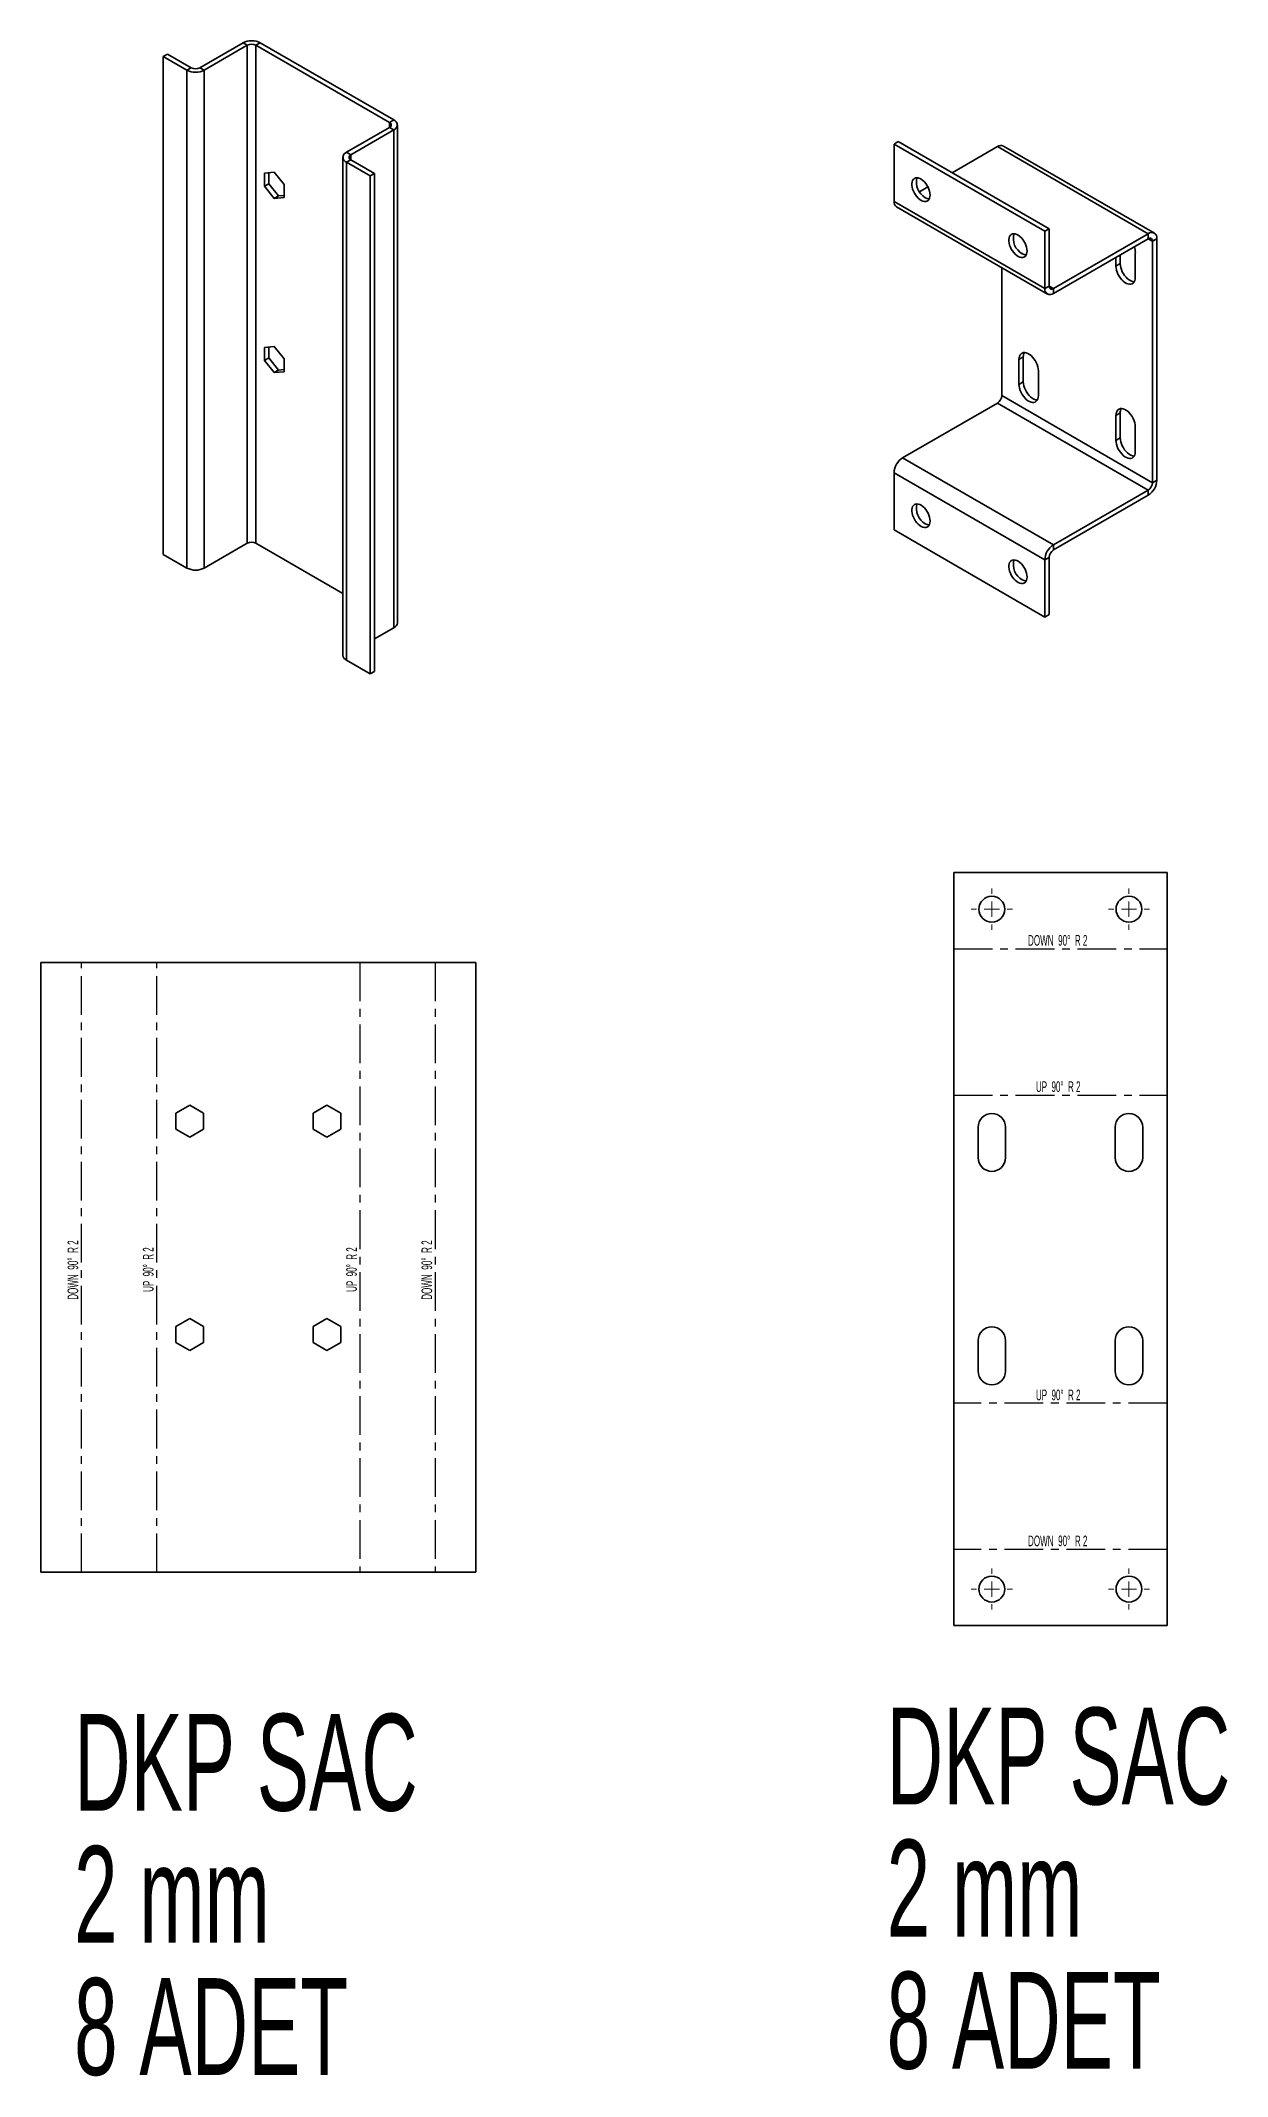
# Model space of a CAD drawing. Header units: millimetres. Extents: x -3180 to -822, y -1119 to 308.
# Drawn here: x -1212 to -822, y -856 to -188 of the extents above; entities that cross this region are included whole.
import ezdxf

# ---------------------------------------------------------------- set-up
doc = ezdxf.new("R2010")
doc.units = ezdxf.units.MM
doc.linetypes.add('CENTERX2', pattern=[20.32, 12.7, -2.54, 2.54, -2.54])
doc.styles.add('SLDTEXTSTYLE0', font='TXT', dxfattribs={"width": 0.605})
doc.styles.add('SLDTEXTSTYLE1', font='TXT', dxfattribs={"width": 0.5675})
doc.styles.add('SLDTEXTSTYLE2', font='TXT', dxfattribs={"width": 0.56125})

msp = doc.modelspace()

# ---------------------------------------------------------------- texts
at = {"color": 7, "linetype": 'Continuous', "lineweight": 0, "char_height": 3.5, "attachment_point": 2}
for s, insert, style in [('DOWN  90°  R 2', (-877.99, -481.77), 'SLDTEXTSTYLE1'), ('UP  90°  R 2', (-877.82, -529.77), 'SLDTEXTSTYLE2'), ('UP  90°  R 2', (-877.82, -630.89), 'SLDTEXTSTYLE2'), ('DOWN  90°  R 2', (-877.99, -678.77), 'SLDTEXTSTYLE1')]:
    msp.add_mtext(s, dxfattribs=dict(at, insert=insert, style=style))
at = {"color": 7, "linetype": 'Continuous', "lineweight": 0, "char_height": 3.5, "attachment_point": 2, "rotation": 90}
for s, insert, style in [('DOWN  90°  R 2', (-1202.93, -591.68), 'SLDTEXTSTYLE1'), ('UP  90°  R 2', (-1178.22, -591.52), 'SLDTEXTSTYLE2'), ('UP  90°  R 2', (-1111.5, -591.52), 'SLDTEXTSTYLE2'), ('DOWN  90°  R 2', (-1086.79, -591.68), 'SLDTEXTSTYLE1')]:
    msp.add_mtext(s, dxfattribs=dict(at, insert=insert, style=style))

# ---------------------------------------------------------------- blocks, each defined once
blk = doc.blocks.new('SW_NOTE_0_1')
at = {"color": 0, "linetype": 'Continuous', "lineweight": 0, "char_height": 31.75, "attachment_point": 1, "style": 'SLDTEXTSTYLE0'}
for s, insert in [('DKP SAC', (0, 40.93)), ('2 mm', (0, -2.41)), ('8 ADET', (0, -45.74))]:
    blk.add_mtext(s, dxfattribs=dict(at, insert=insert))
blk = doc.blocks.new('SW_NOTE_0_2')
at = {"color": 0, "linetype": 'Continuous', "lineweight": 0, "char_height": 31.75, "attachment_point": 1, "style": 'SLDTEXTSTYLE0'}
for s, insert in [('DKP SAC', (0, 40.93)), ('2 mm', (0, -2.41)), ('8 ADET', (0, -45.74))]:
    blk.add_mtext(s, dxfattribs=dict(at, insert=insert))
blk = doc.blocks.new('SW_CENTERMARKSYMBOL_0')
at = {"color": 0, "linetype": 'Continuous', "lineweight": 18}
for p, q in [((0, 5), (0, 6.75)), ((-5, 0), (-6.75, 0)), ((0, 0), (-2.5, 0)), ((0, 0), (0, 2.5)), ((0, 0), (0, -2.5)), ((0, 0), (2.5, 0)), ((5, 0), (6.75, 0)), ((0, -5), (0, -6.75))]:
    blk.add_line(p, q, dxfattribs=at)
blk = doc.blocks.new('SW_CENTERMARKSYMBOL_1')
at = {"color": 0, "linetype": 'Continuous', "lineweight": 18}
for p, q in [((0, 5), (0, 6.75)), ((-5, 0), (-6.75, 0)), ((0, 0), (-2.5, 0)), ((0, 0), (0, 2.5)), ((0, 0), (0, -2.5)), ((0, 0), (2.5, 0)), ((5, 0), (6.75, 0)), ((0, -5), (0, -6.75))]:
    blk.add_line(p, q, dxfattribs=at)
blk = doc.blocks.new('SW_CENTERMARKSYMBOL_2')
at = {"color": 0, "linetype": 'Continuous', "lineweight": 18}
for p, q in [((0, 5), (0, 6.75)), ((-5, 0), (-6.75, 0)), ((0, 0), (-2.5, 0)), ((0, 0), (0, 2.5)), ((0, 0), (0, -2.5)), ((0, 0), (2.5, 0)), ((5, 0), (6.75, 0)), ((0, -5), (0, -6.75))]:
    blk.add_line(p, q, dxfattribs=at)
blk = doc.blocks.new('SW_CENTERMARKSYMBOL_3')
at = {"color": 0, "linetype": 'Continuous', "lineweight": 18}
for p, q in [((0, 5), (0, 6.75)), ((-5, 0), (-6.75, 0)), ((0, 0), (-2.5, 0)), ((0, 0), (0, 2.5)), ((0, 0), (0, -2.5)), ((0, 0), (2.5, 0)), ((5, 0), (6.75, 0)), ((0, -5), (0, -6.75))]:
    blk.add_line(p, q, dxfattribs=at)

# ---------------------------------------------------------------- linework, layer by layer
at = {"color": 7, "linetype": 'Continuous', "lineweight": 35}
for p, q in [((-1171.52, -193.61), (-1170.1, -192.79)), ((-1171.52, -193.61), (-1171.52, -356.91)), ((-1163.74, -198.1), (-1171.52, -193.61)), ((-1162.32, -197.28), (-1170.1, -192.79)), ((-1145.35, -189.12), (-1159.5, -197.28)), ((-1143.94, -189.93), (-1158.08, -198.1)), ((-1143.94, -189.93), (-1145.35, -189.12)), ((-1143.94, -189.93), (-1143.94, -353.24)), ((-1139.7, -189.12), (-1141.11, -189.93)), ((-1097.27, -215.24), (-1141.11, -189.93)), ((-1141.11, -189.93), (-1141.11, -353.24)), ((-1095.86, -214.42), (-1139.7, -189.12)), ((-1163.74, -198.1), (-1162.32, -197.28)), ((-1163.74, -198.1), (-1163.74, -361.4)), ((-1159.5, -197.28), (-1158.08, -198.1)), ((-1158.08, -198.1), (-1158.08, -361.4)), ((-1111.41, -225.04), (-1097.27, -216.87)), ((-1110, -225.85), (-1095.86, -217.69)), ((-1097.27, -215.24), (-1095.86, -214.42)), ((-1097.27, -215.24), (-1097.27, -216.87)), ((-1095.86, -217.69), (-1097.27, -216.87)), ((-1095.86, -217.69), (-1095.86, -381)), ((-1094.68, -379.37), (-1094.68, -216.06)), ((-1112.58, -226.67), (-1112.58, -389.98)), ((-1111.41, -225.04), (-1110, -225.85)), ((-1110, -225.85), (-1110, -227.49)), ((-931.71, -222.36), (-930.3, -221.54)), ((-882.21, -250.93), (-931.71, -222.36)), ((-931.71, -241.14), (-931.71, -222.36)), ((-880.8, -250.11), (-930.3, -221.54)), ((-897.77, -223.18), (-912.62, -231.75)), ((-848.27, -251.75), (-897.77, -223.18)), ((-846.27, -251.55), (-895.77, -222.98)), ((-1135.1, -231.57), (-1138.32, -231.86)), ((-1138.32, -231.86), (-1138.32, -236.15)), ((-1136.9, -235.33), (-1136.9, -231.73)), ((-1131.88, -235.57), (-1135.1, -231.57)), ((-1110, -227.49), (-1111.41, -228.3)), ((-1111.41, -228.3), (-1111.41, -391.61)), ((-1103.63, -232.79), (-1111.41, -228.3)), ((-1102.22, -231.98), (-1110, -227.49)), ((-1102.22, -231.98), (-1103.63, -232.79)), ((-1103.63, -232.79), (-1103.63, -396.1)), ((-1102.22, -231.98), (-1102.22, -395.29)), ((-1138.32, -236.15), (-1136.9, -235.33)), ((-1138.32, -236.15), (-1135.1, -240.15)), ((-1133.69, -239.34), (-1136.9, -235.33)), ((-1135.1, -240.15), (-1133.69, -239.34)), ((-1135.1, -240.15), (-1131.88, -239.86)), ((-1131.88, -239.17), (-1133.69, -239.34)), ((-1131.88, -239.86), (-1131.88, -235.57)), ((-920.58, -236.34), (-923.4, -237.97)), ((-882.21, -269.71), (-931.71, -241.14)), ((-930.88, -242.97), (-881.39, -271.54)), ((-882.21, -250.93), (-880.8, -250.11)), ((-882.21, -269.71), (-882.21, -250.93)), ((-880.8, -268.89), (-880.8, -250.11)), ((-848.27, -251.75), (-879.39, -269.71)), ((-848.27, -253.38), (-879.39, -271.34)), ((-848.27, -253.38), (-848.27, -251.75)), ((-846.86, -254.2), (-848.27, -253.38)), ((-845.45, -253.38), (-846.86, -254.2)), ((-845.45, -332.59), (-845.45, -253.38)), ((-858.88, -259.51), (-858.88, -262.37)), ((-857.47, -258.69), (-857.47, -261.55)), ((-852.52, -266.04), (-852.52, -257.87)), ((-846.86, -333.4), (-846.86, -254.2)), ((-896.36, -304.83), (-896.36, -262.9)), ((-857.47, -261.55), (-858.88, -262.37)), ((-882.21, -269.71), (-880.8, -268.89)), ((-879.39, -269.71), (-880.8, -268.89)), ((-879.39, -269.71), (-879.39, -271.34)), ((-1135.1, -288.73), (-1138.32, -289.02)), ((-1138.32, -289.02), (-1138.32, -293.31)), ((-1138.32, -293.31), (-1136.9, -292.49)), ((-1138.32, -293.31), (-1135.1, -297.31)), ((-1136.9, -292.49), (-1136.9, -288.89)), ((-1133.69, -296.49), (-1136.9, -292.49)), ((-1131.88, -292.73), (-1135.1, -288.73)), ((-1131.88, -297.02), (-1131.88, -292.73)), ((-889.29, -292.17), (-890.7, -292.99)), ((-890.7, -292.99), (-890.7, -301.15)), ((-889.29, -292.17), (-889.29, -300.34)), ((-1135.1, -297.31), (-1133.69, -296.49)), ((-1135.1, -297.31), (-1131.88, -297.02)), ((-1131.88, -296.33), (-1133.69, -296.49)), ((-889.29, -300.34), (-890.7, -301.15)), ((-884.34, -304.83), (-884.34, -296.66)), ((-846.86, -333.4), (-896.36, -304.83)), ((-928.88, -325.24), (-897.77, -307.28)), ((-848.27, -335.85), (-897.77, -307.28)), ((-857.47, -310.54), (-858.88, -311.36)), ((-858.88, -311.36), (-858.88, -319.52)), ((-857.47, -310.54), (-857.47, -318.71)), ((-857.47, -318.71), (-858.88, -319.52)), ((-852.52, -323.2), (-852.52, -315.03)), ((-879.39, -353.81), (-928.88, -325.24)), ((-882.21, -358.71), (-931.71, -330.14)), ((-931.71, -348.92), (-931.71, -330.14)), ((-846.86, -333.4), (-845.45, -332.59)), ((-879.39, -353.81), (-848.27, -335.85)), ((-879.39, -355.45), (-848.27, -337.49)), ((-848.27, -337.49), (-848.27, -335.85)), ((-1143.94, -353.24), (-1158.08, -361.4)), ((-1112.58, -369.71), (-1141.11, -353.24)), ((-882.21, -377.49), (-931.71, -348.92)), ((-879.39, -353.81), (-879.39, -355.45)), ((-1163.74, -361.4), (-1171.52, -356.91)), ((-880.8, -357.9), (-882.21, -358.71)), ((-882.21, -377.49), (-882.21, -358.71)), ((-880.8, -376.68), (-880.8, -357.9)), ((-880.8, -376.68), (-882.21, -377.49)), ((-1102.22, -384.67), (-1095.86, -381)), ((-1103.63, -396.1), (-1111.41, -391.61)), ((-1102.22, -395.29), (-1103.63, -396.1)), ((-842.11, -461.3), (-912.11, -461.3)), ((-912.11, -708.31), (-912.11, -461.3)), ((-842.11, -708.31), (-842.11, -461.3)), ((-1211.75, -490.8), (-1211.75, -690.8)), ((-1068.9, -490.8), (-1211.75, -490.8)), ((-1068.9, -490.8), (-1068.9, -690.8)), ((-1162.83, -537.55), (-1167.38, -540.18)), ((-1167.38, -540.18), (-1167.38, -545.43)), ((-1158.28, -540.18), (-1162.83, -537.55)), ((-1158.28, -545.43), (-1158.28, -540.18)), ((-1117.83, -537.55), (-1122.38, -540.18)), ((-1122.38, -540.18), (-1122.38, -545.43)), ((-1113.28, -540.18), (-1117.83, -537.55)), ((-1113.28, -545.43), (-1113.28, -540.18)), ((-1167.38, -545.43), (-1162.83, -548.06)), ((-1162.83, -548.06), (-1158.28, -545.43)), ((-1122.38, -545.43), (-1117.83, -548.06)), ((-1117.83, -548.06), (-1113.28, -545.43)), ((-904.11, -544.8), (-904.11, -554.8)), ((-895.11, -554.8), (-895.11, -544.8)), ((-859.11, -544.8), (-859.11, -554.8)), ((-850.11, -554.8), (-850.11, -544.8)), ((-1162.83, -607.55), (-1167.38, -610.18)), ((-1158.28, -610.18), (-1162.83, -607.55)), ((-1117.83, -607.55), (-1122.38, -610.18)), ((-1113.28, -610.18), (-1117.83, -607.55)), ((-1167.38, -610.18), (-1167.38, -615.43)), ((-1158.28, -615.43), (-1158.28, -610.18)), ((-1122.38, -610.18), (-1122.38, -615.43)), ((-1113.28, -615.43), (-1113.28, -610.18)), ((-1167.38, -615.43), (-1162.83, -618.06)), ((-1162.83, -618.06), (-1158.28, -615.43)), ((-1122.38, -615.43), (-1117.83, -618.06)), ((-1117.83, -618.06), (-1113.28, -615.43)), ((-904.11, -614.8), (-904.11, -624.8)), ((-895.11, -624.8), (-895.11, -614.8)), ((-859.11, -614.8), (-859.11, -624.8)), ((-850.11, -624.8), (-850.11, -614.8)), ((-1068.9, -690.8), (-1211.75, -690.8)), ((-842.11, -708.31), (-912.11, -708.31))]:
    msp.add_line(p, q, dxfattribs=at)
at = {"color": 7, "linetype": 'CENTERX2'}
for p, q in [((-912.11, -486.3), (-842.11, -486.3)), ((-1198.39, -690.8), (-1198.39, -490.8)), ((-1173.68, -690.8), (-1173.68, -490.8)), ((-1106.97, -490.8), (-1106.97, -690.8)), ((-1082.26, -490.8), (-1082.26, -690.8)), ((-912.11, -534.3), (-842.11, -534.3)), ((-842.11, -635.31), (-912.11, -635.31)), ((-842.11, -683.31), (-912.11, -683.31))]:
    msp.add_line(p, q, dxfattribs=at)
at = {"color": 7, "linetype": 'Continuous', "lineweight": 35, "flags": 128}
for points in [[(-919.87, -238.99), (-919.91, -238.38), (-920.04, -237.74), (-920.25, -237.08), (-920.54, -236.43), (-920.89, -235.8), (-921.3, -235.21), (-921.75, -234.68), (-922.24, -234.23), (-922.75, -233.86), (-923.25, -233.59), (-923.75, -233.43), (-924.23, -233.38), (-924.66, -233.43), (-925.04, -233.6), (-925.36, -233.88), (-925.61, -234.25), (-925.78, -234.7), (-925.87, -235.23), (-925.87, -235.82), (-925.78, -236.45), (-925.61, -237.11), (-925.36, -237.76), (-925.04, -238.41), (-924.66, -239.02), (-924.23, -239.57), (-923.75, -240.07), (-923.25, -240.48), (-922.75, -240.8), (-922.24, -241.01), (-921.75, -241.12), (-921.3, -241.12), (-920.89, -241.01), (-920.54, -240.79), (-920.25, -240.46), (-920.04, -240.05), (-919.91, -239.55), (-919.87, -238.99)], [(-888.05, -257.36), (-888.09, -256.75), (-888.22, -256.11), (-888.43, -255.45), (-888.72, -254.8), (-889.07, -254.17), (-889.48, -253.58), (-889.93, -253.05), (-890.42, -252.6), (-890.93, -252.23), (-891.44, -251.96), (-891.93, -251.8), (-892.41, -251.75), (-892.84, -251.8), (-893.22, -251.97), (-893.54, -252.25), (-893.79, -252.62), (-893.96, -253.07), (-894.05, -253.6), (-894.05, -254.19), (-893.96, -254.82), (-893.79, -255.47), (-893.54, -256.13), (-893.22, -256.77), (-892.84, -257.38), (-892.41, -257.94), (-891.93, -258.44), (-891.44, -258.85), (-890.93, -259.17), (-890.42, -259.38), (-889.93, -259.49), (-889.48, -259.49), (-889.07, -259.38), (-888.72, -259.16), (-888.43, -258.83), (-888.22, -258.42), (-888.09, -257.92), (-888.05, -257.36)], [(-858.88, -262.37), (-858.84, -263), (-858.71, -263.66), (-858.5, -264.34), (-858.21, -265.01), (-857.85, -265.66), (-857.44, -266.27), (-856.98, -266.83), (-856.48, -267.31), (-855.96, -267.71), (-855.44, -268.02), (-854.92, -268.22), (-854.42, -268.31), (-853.96, -268.28), (-853.54, -268.15), (-853.19, -267.91), (-852.9, -267.57), (-852.69, -267.13), (-852.56, -266.62), (-852.52, -266.04)], [(-857.47, -261.55), (-857.42, -262.18), (-857.29, -262.84), (-857.08, -263.52), (-856.79, -264.19), (-856.44, -264.85), (-856.02, -265.46), (-855.56, -266.01), (-855.06, -266.5), (-854.55, -266.9), (-854.02, -267.2), (-853.5, -267.4), (-853.01, -267.49), (-852.86, -267.49)], [(-884.34, -296.66), (-884.38, -296.03), (-884.51, -295.37), (-884.72, -294.69), (-885.01, -294.02), (-885.36, -293.37), (-885.78, -292.75), (-886.24, -292.2), (-886.74, -291.71), (-887.26, -291.32), (-887.78, -291.01), (-888.3, -290.81), (-888.8, -290.72), (-889.26, -290.75), (-889.67, -290.88), (-890.03, -291.12), (-890.32, -291.46), (-890.53, -291.9), (-890.66, -292.41), (-890.7, -292.99)], [(-889.29, -300.34), (-889.24, -300.97), (-889.11, -301.63), (-888.9, -302.31), (-888.61, -302.98), (-888.26, -303.63), (-887.84, -304.25), (-887.38, -304.8), (-886.88, -305.29), (-886.37, -305.69), (-885.84, -305.99), (-885.32, -306.19), (-884.83, -306.28), (-884.67, -306.28)], [(-890.7, -301.15), (-890.66, -301.78), (-890.53, -302.45), (-890.32, -303.12), (-890.03, -303.8), (-889.67, -304.45), (-889.26, -305.06), (-888.8, -305.62), (-888.3, -306.1), (-887.78, -306.5), (-887.26, -306.8), (-886.74, -307), (-886.24, -307.09), (-885.78, -307.07), (-885.36, -306.94), (-885.01, -306.7), (-884.72, -306.36), (-884.51, -305.92), (-884.38, -305.41), (-884.34, -304.83)], [(-852.52, -315.03), (-852.56, -314.4), (-852.69, -313.74), (-852.9, -313.06), (-853.19, -312.39), (-853.54, -311.74), (-853.96, -311.12), (-854.42, -310.57), (-854.92, -310.08), (-855.44, -309.68), (-855.96, -309.38), (-856.48, -309.18), (-856.98, -309.09), (-857.44, -309.11), (-857.85, -309.25), (-858.21, -309.49), (-858.5, -309.83), (-858.71, -310.26), (-858.84, -310.78), (-858.88, -311.36)], [(-858.88, -319.52), (-858.84, -320.15), (-858.71, -320.82), (-858.5, -321.49), (-858.21, -322.17), (-857.85, -322.82), (-857.44, -323.43), (-856.98, -323.99), (-856.48, -324.47), (-855.96, -324.87), (-855.44, -325.17), (-854.92, -325.37), (-854.42, -325.46), (-853.96, -325.44), (-853.54, -325.31), (-853.19, -325.07), (-852.9, -324.72), (-852.69, -324.29), (-852.56, -323.78), (-852.52, -323.2)], [(-857.47, -318.71), (-857.42, -319.34), (-857.29, -320), (-857.08, -320.68), (-856.79, -321.35), (-856.44, -322), (-856.02, -322.62), (-855.56, -323.17), (-855.06, -323.66), (-854.55, -324.05), (-854.02, -324.36), (-853.5, -324.56), (-853.01, -324.65), (-852.86, -324.65)], [(-919.87, -345.96), (-919.91, -345.35), (-920.04, -344.7), (-920.25, -344.05), (-920.54, -343.39), (-920.89, -342.76), (-921.3, -342.18), (-921.75, -341.65), (-922.24, -341.2), (-922.75, -340.83), (-923.25, -340.56), (-923.75, -340.4), (-924.23, -340.34), (-924.66, -340.4), (-925.04, -340.57), (-925.36, -340.84), (-925.61, -341.21), (-925.78, -341.67), (-925.87, -342.2), (-925.87, -342.79), (-925.78, -343.42), (-925.61, -344.07), (-925.36, -344.73), (-925.04, -345.37), (-924.66, -345.98), (-924.23, -346.54), (-923.75, -347.03), (-923.25, -347.45), (-922.75, -347.76), (-922.24, -347.98), (-921.75, -348.09), (-921.3, -348.09), (-920.89, -347.97), (-920.54, -347.75), (-920.25, -347.43), (-920.04, -347.02), (-919.91, -346.52), (-919.87, -345.96)], [(-888.05, -364.33), (-888.09, -363.72), (-888.22, -363.07), (-888.43, -362.41), (-888.72, -361.76), (-889.07, -361.13), (-889.48, -360.55), (-889.93, -360.02), (-890.42, -359.57), (-890.93, -359.2), (-891.44, -358.93), (-891.93, -358.77), (-892.41, -358.71), (-892.84, -358.77), (-893.22, -358.94), (-893.54, -359.21), (-893.79, -359.58), (-893.96, -360.04), (-894.05, -360.57), (-894.05, -361.16), (-893.96, -361.79), (-893.79, -362.44), (-893.54, -363.1), (-893.22, -363.74), (-892.84, -364.35), (-892.41, -364.91), (-891.93, -365.4), (-891.44, -365.81), (-890.93, -366.13), (-890.42, -366.35), (-889.93, -366.46), (-889.48, -366.46), (-889.07, -366.34), (-888.72, -366.12), (-888.43, -365.8), (-888.22, -365.38), (-888.09, -364.89), (-888.05, -364.33)]]:
    msp.add_lwpolyline(points, dxfattribs=at)
at = {"color": 7, "linetype": 'Continuous', "lineweight": 35}
for centre in [(-899.61, -473.3), (-854.61, -473.3), (-899.61, -696.31), (-854.61, -696.31)]:
    msp.add_circle(centre, 4.25, dxfattribs=at)
for centre, radius, start, end in [((-1142.53, -194.57), 6.15, 62.60967, 117.39033), ((-1142.53, -192.66), 3.07, 62.60967, 117.39033), ((-1160.91, -192.64), 6.15, 242.60967, 297.39033), ((-1160.91, -194.55), 3.07, 242.60967, 297.39033), ((-1097.58, -216.06), 0.873, 290.78342, 69.21658), ((-1096.48, -216.06), 1.75, 290.78342, 69.21658), ((-1110.79, -226.67), 1.75, 110.78342, 249.21658), ((-1109.69, -226.67), 0.873, 110.78342, 249.21658), ((-896.6, -224.81), 2.01, 65.65152, 125.65894), ((-918.61, -234.9), 5.77, 164.71374, 240.35772), ((-920.01, -237.59), 2.73, 238.09613, 266.89885), ((-929.71, -241.33), 2.01, 174.33758, 234.35024), ((-886.79, -253.27), 5.77, 164.71374, 240.35772), ((-847.18, -253.12), 1.75, 351.31468, 128.67457), ((-847.72, -254.06), 0.873, 350.78596, 129.20329), ((-888.19, -255.96), 2.73, 238.09613, 266.89885), ((-858.24, -257.97), 5.73, 0.97648, 19.8406), ((-880.48, -269.97), 1.75, 171.31506, 308.67419), ((-879.94, -269.03), 0.873, 170.78596, 309.20329), ((-886.41, -292.08), 2.87, 151.81463, 181.94694), ((-899.43, -304.69), 3.07, 302.60548, 357.39452), ((-854.59, -310.44), 2.87, 151.81463, 181.94694), ((-925.6, -330.4), 6.12, 122.4763, 177.5237), ((-851.56, -332.32), 6.12, 302.4764, 357.5236), ((-849.93, -333.26), 3.07, 302.60548, 357.39452), ((-918.61, -341.86), 5.77, 164.71374, 240.35772), ((-920.01, -344.56), 2.73, 238.09613, 266.89885), ((-1142.53, -355.97), 3.07, 62.60967, 117.39033), ((-876.1, -358.98), 6.12, 122.4763, 177.5237), ((-886.79, -360.23), 5.77, 164.71374, 240.35772), ((-877.73, -358.04), 3.07, 122.60548, 177.39452), ((-1160.91, -355.95), 6.15, 242.60967, 297.39033), ((-888.19, -362.93), 2.73, 238.09613, 266.89885), ((-1096.69, -379.17), 2.01, 294.37466, 354.3052), ((-1110.58, -389.78), 2.01, 185.6948, 245.62534), ((-899.61, -544.8), 4.5, 0, 180), ((-854.61, -544.8), 4.5, 0, 180), ((-899.61, -554.8), 4.5, 180, 0), ((-854.61, -554.8), 4.5, 180, 0), ((-899.61, -614.8), 4.5, 0, 180), ((-854.61, -614.8), 4.5, 0, 180), ((-899.61, -624.8), 4.5, 180, 0), ((-854.61, -624.8), 4.5, 180, 0)]:
    msp.add_arc(centre, radius, start, end, dxfattribs=at)

# ---------------------------------------------------------------- block references
at = {"color": 7, "linetype": 'Continuous', "lineweight": 0}
for name, p in [('SW_CENTERMARKSYMBOL_3', (-899.61, -473.3)), ('SW_CENTERMARKSYMBOL_2', (-854.61, -473.3)), ('SW_CENTERMARKSYMBOL_0', (-899.61, -696.31)), ('SW_CENTERMARKSYMBOL_1', (-854.61, -696.31)), ('SW_NOTE_0_1', (-1200.79, -778.19)), ('SW_NOTE_0_2', (-934.12, -776.14))]:
    msp.add_blockref(name, p, dxfattribs=at)

msp.set_redraw_order([(e.dxf.handle, doc.entitydb.next_handle()) for e in msp.query("TEXT MTEXT ATTDEF DIMENSION ARC_DIMENSION")])  # texts and dimensions are drawn at this point

doc.saveas('drawing.dxf')
